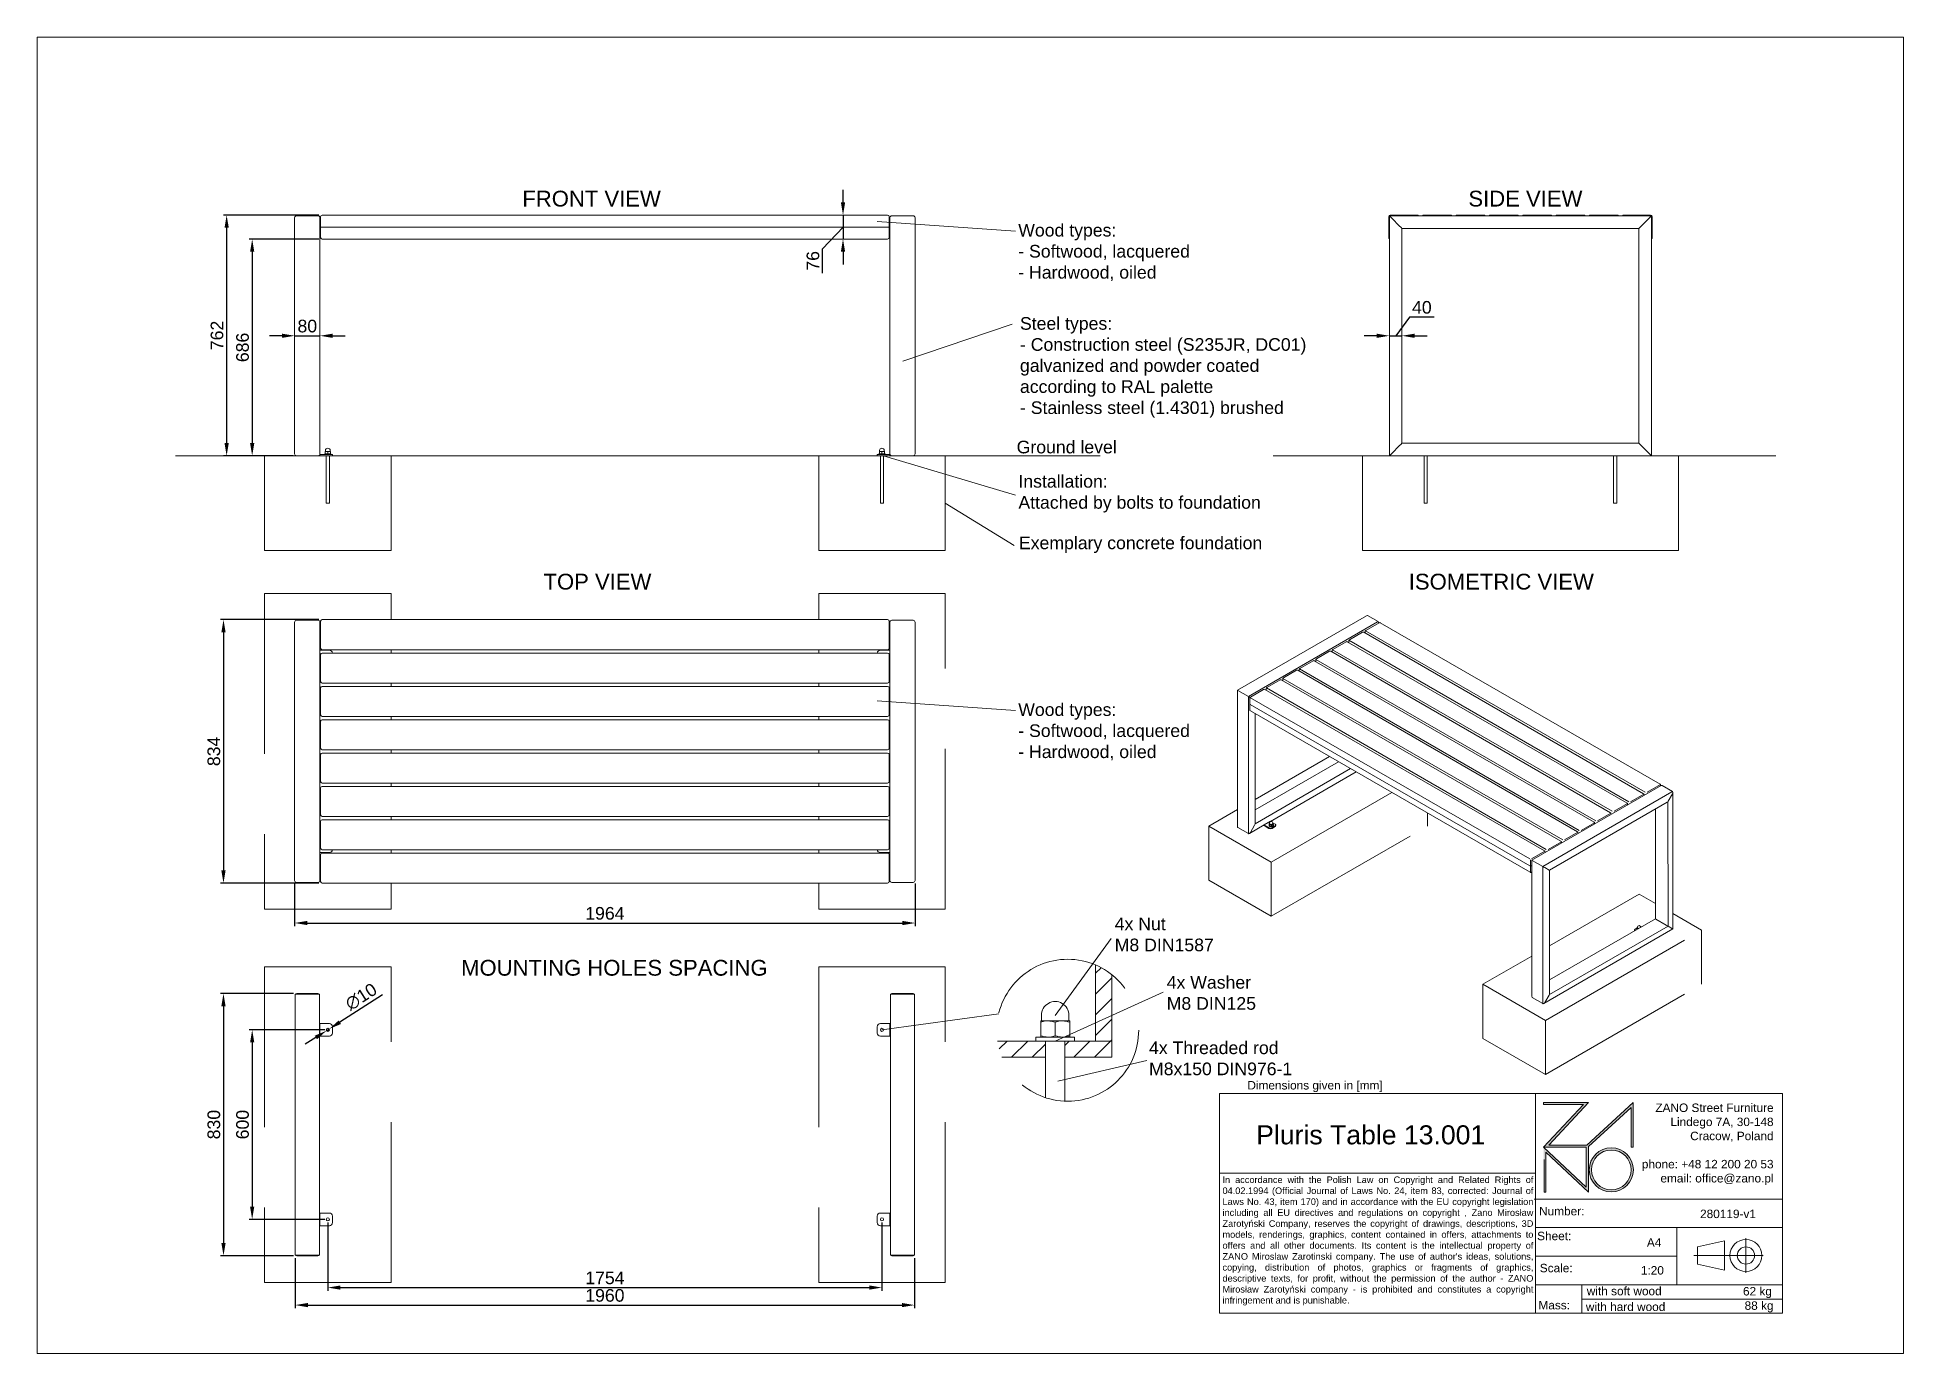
# Paper-space layout 'Layout1' of a CAD drawing. Header units: millimetres. Extents: x -15 to 281, y -7 to 201.
# The model-space entities are those that its viewports show. They can reach past a viewport. Long polylines and large blocks are cut down to what shows.
import ezdxf

# ---------------------------------------------------------------- set-up
doc = ezdxf.new("R2010")
doc.units = ezdxf.units.MM
doc.linetypes.add('HIDDEN', pattern=[1.905, 1.27, -0.635])
for name, color, linetype, lineweight in [('ZANO_O', 10, 'Continuous', 0), ('ZANO_R', 7, 'Continuous', 0), ('ZANO_R_przerywana', 7, 'HIDDEN', 0), ('ZANO_W', 1, 'Continuous', 0)]:
    doc.layers.add(name, color=color, linetype=linetype, lineweight=lineweight)
doc.layers.add('ZANO_P', color=7, linetype='Continuous', lineweight=0, true_color=0xffffff)
doc.styles.add('Arial', font='arial.ttf')
doc.styles.get("Standard").update_dxf_attribs({"font": 'ARIALUNI.TTF'})
doc.dimstyles.new('pl i ang', dxfattribs={"dimtxt": 50, "dimasz": 50, "dimexe": 1.25, "dimexo": 0.625, "dimgap": 10, "dimtad": 1, "dimtoh": 1, "dimtxsty": 'Standard', "dimcen": 2.5, "dimclrd": 1, "dimclre": 1, "dimclrt": 1, "dimadec": 0, "dimazin": 0, "dimtfac": 1, "dimtmove": 0, "dimatfit": 3, "dimfxl": 1, "dimarcsym": 1})

psp = doc.layouts.get("Layout1")

# ---------------------------------------------------------------- texts
at = {"layer": 'ZANO_O', "attachment_point": 1, "style": 'Arial'}
for s, insert, char_height, width in [('FRONT VIEW', (61.9, 176.94), 2.5, 27.6046), ('SIDE VIEW', (211.64, 176.94), 2.5, 22.2681), ('\\pxql;Wood types:\\P- Softwood, lacquered\\P- Hardwood, oiled', (140.39, 171.69), 2, 31.0602), ('\\pxql;Steel types:\\P- Construction steel (S235JR, DC01)\\Pgalvanized and powder coated\\Paccording to RAL palette\\P- Stainless steel (1.4301) brushed', (140.66, 156.93), 2, 54.5279), ('Ground level', (140.14, 137.36), 2, 19.6442), ('\\pxql;Installation:\\PAttached by bolts to foundation', (140.42, 131.93), 2, 43.6982), ('\\pxql;Exemplary concrete foundation', (140.5, 122.19), 2, 40.9408), ('TOP VIEW', (65.25, 116.3), 2.5, 24.0457), ('ISOMETRIC VIEW', (202.2, 116.3), 2.5, 32.1424), ('\\pxql;Wood types:\\P- Softwood, lacquered\\P- Hardwood, oiled', (140.39, 95.79), 2, 31.0602), ('4x Nut \\PM8 DIN1587', (155.66, 61.87), 2, 30.8338), ('MOUNTING HOLES SPACING', (52.21, 55.17), 2.5, 51.246), ('4x Washer \\PM8 DIN125', (163.89, 52.61), 2, 33.1797), ('4x Threaded rod \\PM8x150 DIN976-1', (161.09, 42.25), 2, 27.1206)]:
    psp.add_mtext(s, dxfattribs=dict(at, insert=insert, char_height=char_height, width=width))
at = {"layer": 'ZANO_R', "attachment_point": 1, "style": 'Arial'}
for s, insert, char_height, width in [('Dimensions given in [mm]', (176.66, 35.99), 1.3388, 1792.8014), ('\\pxqr;ZANO Street Furniture\\PLindego 7A, 30-148\\PCracow, Poland\\P\\Pphone: +48 12 200 20 53\\Pemail: office@zano.pl', (227.66, 32.43), 1.3388, 32.2827), ("\\pxqj;In accordance with the Polish Law on Copyright and Related Rights of 04.02.1994 (Official Journal of Laws No. 24, item 83, corrected: Journal of Laws No. 43, item 170) and in accordance with the EU copyright legislation including all EU directives and regulations on copyright , Zano Mirosław Zarotyński Company, reserves the copyright of drawings, descriptions, 3D models, renderings, graphics, content contained in offers, attachments to offers and all other documents. Its content is the intellectual property of ZANO Miroslaw Zarotinski company. The use of author's ideas, solutions, copying, distribution of photos, graphics or fragments of graphics, descriptive texts, for profit, without the permission of the author - ZANO Mirosław Zarotyński company - is prohibited and constitutes a copyright infringement and is punishable.", (172.72, 20.88), 1.04, 49.0591), ('Number:', (222.83, 16.06), 1.339, 254.3232), ('Sheet:', (222.52, 12.13), 1.339, 254.3232), ('A4', (239.89, 11.1), 1.339, 254.3232), ('Scale:', (222.94, 7.05), 1.339, 254.3232), ('1:20', (238.94, 6.69), 1.339, 4.2023), ('with soft wood', (230.38, 3.41), 1.3388, 22.26), ('62 kg', (255.1, 3.38), 1.339, 5.8209), ('Mass:', (222.73, 1.18), 1.339, 254.3232), ('with hard wood', (230.23, 0.92), 1.3388, 23.7092), ('88 kg', (255.36, 1.11), 1.339, 5.8209)]:
    psp.add_mtext(s, dxfattribs=dict(at, insert=insert, char_height=char_height, width=width))
at = {"layer": 'ZANO_R', "color": 1, "attachment_point": 1, "style": 'Arial'}
for s, insert, char_height, width in [('\\pxql;{\\C256;Pluris Table 13.001^I}', (178.05, 28.98), 3.0126, 44.3227), ('{\\C256;280119-v1}', (248.31, 15.63), 1.3388, 10.9473)]:
    psp.add_mtext(s, dxfattribs=dict(at, insert=insert, char_height=char_height, width=width))

msp = doc.modelspace()

# ---------------------------------------------------------------- blocks, each defined once
blk = doc.blocks.new('*D398')
at = {"layer": 'ZANO_W', "color": 1, "lineweight": -2}
for p, q in [((84.3, 3415.9), (-137.2, 3415.9)), ((-127.2, 3375.9), (-127.2, 2770)), ((2.9, 2730), (-137.2, 2730))]:
    blk.add_line(p, q, dxfattribs=at)
at = {"layer": 'ZANO_W', "color": 1}
for points in [[(-120.5, 3375.9), (-133.8, 3375.9), (-127.2, 3415.9)], [(-133.8, 2770), (-120.5, 2770), (-127.2, 2730)]]:
    blk.add_solid(points, dxfattribs=at)
at = {"layer": 'ZANO_W', "color": 1, "insert": (-157.6, 3073), "char_height": 40, "attachment_point": 5, "rotation": 90, "style": 'Arial'}
blk.add_mtext('686', dxfattribs=at)
blk = doc.blocks.new('*D399')
at = {"layer": 'ZANO_W', "color": 1, "lineweight": -2}
for p, q in [((84.3, 3491.9), (-218, 3491.9)), ((-208, 3451.9), (-208, 2770)), ((3, 2730), (-218, 2730))]:
    blk.add_line(p, q, dxfattribs=at)
at = {"layer": 'ZANO_W', "color": 1}
for points in [[(-201.3, 3451.9), (-214.7, 3451.9), (-208, 3491.9)], [(-214.7, 2770), (-201.3, 2770), (-208, 2730)]]:
    blk.add_solid(points, dxfattribs=at)
at = {"layer": 'ZANO_W', "color": 1, "insert": (-238.4, 3111), "char_height": 40, "attachment_point": 5, "rotation": 90, "style": 'Arial'}
blk.add_mtext('762', dxfattribs=at)
blk = doc.blocks.new('*D400')
at = {"layer": 'ZANO_W', "color": 1, "lineweight": -2}
for p, q in [((-32.7, 3109.9), (-72.7, 3109.9)), ((7.3, 3119.9), (7.3, 3119.9)), ((7.3, 3109.9), (87.3, 3109.9)), ((87.3, 3119.9), (87.3, 3119.9)), ((127.3, 3109.9), (167.3, 3109.9))]:
    blk.add_line(p, q, dxfattribs=at)
at = {"layer": 'ZANO_W', "color": 1}
for points in [[(-32.7, 3103.3), (-32.7, 3116.6), (7.3, 3109.9)], [(127.3, 3116.6), (127.3, 3103.3), (87.3, 3109.9)]]:
    blk.add_solid(points, dxfattribs=at)
at = {"layer": 'ZANO_W', "color": 1, "insert": (47.3, 3140.4), "char_height": 40, "attachment_point": 5, "style": 'Arial'}
blk.add_mtext('80', dxfattribs=at)
blk = doc.blocks.new('*D401')
at = {"layer": 'ZANO_W', "color": 1, "lineweight": -2}
for p, q in [((1743.1, 3531.9), (1743.1, 3571.9)), ((1733.1, 3491.9), (1733.1, 3491.9)), ((1743.1, 3491.9), (1743.1, 3415.9)), ((1678.5, 3385.6), (1743.1, 3453.9)), ((1678.5, 3308.6), (1678.5, 3385.6)), ((1733.1, 3415.9), (1733.1, 3415.9)), ((1743.1, 3375.9), (1743.1, 3335.9))]:
    blk.add_line(p, q, dxfattribs=at)
at = {"layer": 'ZANO_W', "color": 1}
for points in [[(1736.4, 3531.9), (1749.8, 3531.9), (1743.1, 3491.9)], [(1749.8, 3375.9), (1736.4, 3375.9), (1743.1, 3415.9)]]:
    blk.add_solid(points, dxfattribs=at)
at = {"layer": 'ZANO_W', "color": 1, "insert": (1648.1, 3347.1), "char_height": 40, "attachment_point": 5, "rotation": 90, "style": 'Arial'}
blk.add_mtext('76', dxfattribs=at)
blk = doc.blocks.new('*D402')
at = {"layer": 'ZANO_W', "color": 1, "lineweight": -2}
for p, q in [((84.3, 2211), (-228, 2211)), ((-218, 2171), (-218, 1416.8)), ((84.3, 1376.8), (-228, 1376.8))]:
    blk.add_line(p, q, dxfattribs=at)
at = {"layer": 'ZANO_W', "color": 1}
for points in [[(-211.3, 2171), (-224.7, 2171), (-218, 2211)], [(-224.7, 1416.8), (-211.3, 1416.8), (-218, 1376.8)]]:
    blk.add_solid(points, dxfattribs=at)
at = {"layer": 'ZANO_W', "color": 1, "insert": (-248.4, 1793.9), "char_height": 40, "attachment_point": 5, "rotation": 90, "style": 'Arial'}
blk.add_mtext('834', dxfattribs=at)
blk = doc.blocks.new('*D403')
at = {"layer": 'ZANO_W', "color": 1, "lineweight": -2}
for p, q in [((7.3, 1375.3), (7.3, 1240.5)), ((1971.3, 1375.3), (1971.3, 1240.5)), ((47.3, 1250.5), (1931.3, 1250.5))]:
    blk.add_line(p, q, dxfattribs=at)
at = {"layer": 'ZANO_W', "color": 1}
for points in [[(47.3, 1257.2), (47.3, 1243.8), (7.3, 1250.5)], [(1931.3, 1243.8), (1931.3, 1257.2), (1971.3, 1250.5)]]:
    blk.add_solid(points, dxfattribs=at)
at = {"layer": 'ZANO_W', "color": 1, "insert": (989.3, 1280.9), "char_height": 40, "attachment_point": 5, "style": 'Arial'}
blk.add_mtext('1964', dxfattribs=at)
blk = doc.blocks.new('*D404')
at = {"layer": 'ZANO_W', "color": 1, "lineweight": -2}
for p, q in [((102.3, 912.2), (-137.2, 912.2)), ((-127.2, 872.2), (-127.2, 352.2)), ((102.3, 312.2), (-137.2, 312.2))]:
    blk.add_line(p, q, dxfattribs=at)
at = {"layer": 'ZANO_W', "color": 1}
for points in [[(-120.5, 872.2), (-133.8, 872.2), (-127.2, 912.2)], [(-133.8, 352.2), (-120.5, 352.2), (-127.2, 312.2)]]:
    blk.add_solid(points, dxfattribs=at)
at = {"layer": 'ZANO_W', "color": 1, "insert": (-157.6, 612.2), "char_height": 40, "attachment_point": 5, "rotation": 90, "style": 'Arial'}
blk.add_mtext('600', dxfattribs=at)
blk = doc.blocks.new('*D405')
at = {"layer": 'ZANO_W', "color": 1, "lineweight": -2}
for p, q in [((3.7, 1027.2), (-228, 1027.2)), ((-218, 987.2), (-218, 237.2)), ((3.7, 197.2), (-228, 197.2))]:
    blk.add_line(p, q, dxfattribs=at)
at = {"layer": 'ZANO_W', "color": 1}
for points in [[(-211.3, 987.2), (-224.7, 987.2), (-218, 1027.2)], [(-224.7, 237.2), (-211.3, 237.2), (-218, 197.2)]]:
    blk.add_solid(points, dxfattribs=at)
at = {"layer": 'ZANO_W', "color": 1, "insert": (-248.4, 612.2), "char_height": 40, "attachment_point": 5, "rotation": 90, "style": 'Arial'}
blk.add_mtext('830', dxfattribs=at)
blk = doc.blocks.new('*D406')
at = {"layer": 'ZANO_W', "color": 1, "lineweight": -2}
for p, q in [((112.3, 302.2), (112.3, 86.2)), ((1866.3, 302.2), (1866.3, 86.2)), ((152.3, 96.2), (1826.3, 96.2))]:
    blk.add_line(p, q, dxfattribs=at)
at = {"layer": 'ZANO_W', "color": 1}
for points in [[(152.3, 102.9), (152.3, 89.6), (112.3, 96.2)], [(1826.3, 89.6), (1826.3, 102.9), (1866.3, 96.2)]]:
    blk.add_solid(points, dxfattribs=at)
at = {"layer": 'ZANO_W', "color": 1, "insert": (989.3, 126.7), "char_height": 40, "attachment_point": 5, "style": 'Arial'}
blk.add_mtext('1754', dxfattribs=at)
blk = doc.blocks.new('*D407')
at = {"layer": 'ZANO_W', "color": 1, "lineweight": -2}
for p, q in [((9, 189.2), (9, 30.7)), ((1969.5, 189.2), (1969.5, 30.7)), ((49, 40.7), (1929.5, 40.7))]:
    blk.add_line(p, q, dxfattribs=at)
at = {"layer": 'ZANO_W', "color": 1}
for points in [[(49, 47.4), (49, 34.1), (9, 40.7)], [(1929.5, 34.1), (1929.5, 47.4), (1969.5, 40.7)]]:
    blk.add_solid(points, dxfattribs=at)
at = {"layer": 'ZANO_W', "color": 1, "insert": (989.3, 71.2), "char_height": 40, "attachment_point": 5, "style": 'Arial'}
blk.add_mtext('1960', dxfattribs=at)
blk = doc.blocks.new('*D408')
at = {"layer": 'ZANO_W', "color": 1, "lineweight": -2}
for p, q in [((285.6, 1022.9), (150.2, 936.4)), ((74.3, 887.9), (40.6, 866.4)), ((108, 909.5), (116.5, 914.9))]:
    blk.add_line(p, q, dxfattribs=at)
at = {"layer": 'ZANO_W', "color": 1}
for points in [[(77.9, 882.3), (70.7, 893.6), (108, 909.5)], [(146.6, 942), (153.8, 930.8), (116.5, 914.9)]]:
    blk.add_solid(points, dxfattribs=at)
at = {"layer": 'ZANO_W', "color": 1, "insert": (217.8, 1017), "char_height": 40, "attachment_point": 5, "rotation": 32.57143, "style": 'Arial'}
blk.add_mtext('∅10', dxfattribs=at)
blk = doc.blocks.new('*D411')
at = {"layer": 'ZANO_W', "color": 1, "lineweight": -2}
for p, q in [((3536.1, 3169.3), (3492.6, 3109.9)), ((3614.9, 3169.3), (3536.1, 3169.3)), ((3432.6, 3109.9), (3392.6, 3109.9)), ((3472.6, 3119.9), (3472.6, 3119.9)), ((3472.6, 3109.9), (3512.6, 3109.9)), ((3512.6, 3119.9), (3512.6, 3119.9)), ((3552.6, 3109.9), (3592.6, 3109.9))]:
    blk.add_line(p, q, dxfattribs=at)
at = {"layer": 'ZANO_W', "color": 1}
for points in [[(3432.6, 3103.3), (3432.6, 3116.6), (3472.6, 3109.9)], [(3552.6, 3116.6), (3552.6, 3103.3), (3512.6, 3109.9)]]:
    blk.add_solid(points, dxfattribs=at)
at = {"layer": 'ZANO_W', "color": 1, "insert": (3575.5, 3199.7), "char_height": 40, "attachment_point": 5, "rotation": 359.99998, "style": 'Arial'}
blk.add_mtext('40', dxfattribs=at)

# ---------------------------------------------------------------- dimensions: what is measured, and where the dimension line sits
at = {"layer": 'ZANO_W'}
for base, p1, p2, angle, picture, middle, dimtype in [((1743.1, 3415.9), (1743.1, 3491.9), (1743.1, 3415.9), 90, '*D401', (1678.5, 3375.6), 160), ((3512.6, 3109.9), (3472.6, 3109.9), (3512.6, 3109.9), 359.99998, '*D411', (3546.1, 3169.3), 161)]:
    dim = msp.add_linear_dim(base=base, p1=p1, p2=p2, angle=angle, dimstyle='pl i ang', override={"dimtxt": 40, "dimasz": 40, "dimexe": 10, "dimexo": 10, "dimtoh": 0, "dimdec": 0, "dimtxsty": 'Arial', "dimtdec": 0, "dimtmove": 1}, dxfattribs=at)
    dim.commit()
    dim.dimension.update_dxf_attribs({"geometry": picture, "text_midpoint": middle, "dimtype": dimtype})
for base, p1, p2, picture, middle in [((-208, 2730), (94.3, 3491.9), (13, 2730), '*D399', (-238.4, 3111)), ((-127.2, 2730), (94.3, 3415.9), (12.9, 2730), '*D398', (-157.6, 3073)), ((-218, 1376.8), (94.3, 2211), (94.3, 1376.8), '*D402', (-248.4, 1793.9)), ((-218, 197.2), (13.7, 1027.2), (13.7, 197.2), '*D405', (-248.4, 612.2)), ((-127.2, 312.2), (112.3, 912.2), (112.3, 312.2), '*D404', (-157.6, 612.2))]:
    dim = msp.add_linear_dim(base=base, p1=p1, p2=p2, angle=90, dimstyle='pl i ang', override={"dimtxt": 40, "dimasz": 40, "dimexe": 10, "dimexo": 10, "dimtoh": 0, "dimdec": 0, "dimtxsty": 'Arial', "dimtdec": 0, "dimtmove": 1}, dxfattribs=at)
    dim.commit()
    dim.dimension.update_dxf_attribs({"geometry": picture, "text_midpoint": middle})
for base, p1, p2, picture, middle in [((87.3, 3109.9), (7.3, 3109.9), (87.3, 3109.9), '*D400', (47.3, 3140.4)), ((1971.3, 1250.5), (7.3, 1385.3), (1971.3, 1385.3), '*D403', (989.3, 1280.9)), ((1866.3, 96.2), (112.3, 312.2), (1866.3, 312.2), '*D406', (989.3, 126.7)), ((1969.5064, 40.7325), (9.0112, 199.162), (1969.5064, 199.162), '*D407', (989.2588, 71.1554))]:
    dim = msp.add_linear_dim(base=base, p1=p1, p2=p2, dimstyle='pl i ang', override={"dimtxt": 40, "dimasz": 40, "dimexe": 10, "dimexo": 10, "dimtoh": 0, "dimdec": 0, "dimtxsty": 'Arial', "dimtdec": 0, "dimtmove": 1}, dxfattribs=at)
    dim.commit()
    dim.dimension.update_dxf_attribs({"geometry": picture, "text_midpoint": middle})
dim = msp.add_diameter_dim_2p(p1=(108, 909.5), p2=(116.5, 914.9), dimstyle='pl i ang', override={"dimtxt": 40, "dimasz": 40, "dimexe": 10, "dimexo": 10, "dimtoh": 0, "dimdec": 0, "dimtxsty": 'Arial', "dimtdec": 0, "dimtmove": 1}, dxfattribs=at)
dim.commit()
dim.dimension.update_dxf_attribs({"geometry": '*D408', "text_midpoint": (217.8, 1017)})

# ---------------------------------------------------------------- linework, layer by layer
at = {"layer": 'ZANO_R'}
for p, q in [((13.7, 3489.9), (80.9, 3489.9)), ((89.3, 3453.9), (89.3, 3486.9)), ((94.3, 3491.9), (1884.3, 3491.9)), ((1889.3, 3486.9), (1889.3, 3453.9)), ((1964.9, 3489.9), (1897.7, 3489.9)), ((3470.5, 3453.9), (3470.5, 3486.9)), ((3472.6, 3489.9), (3472.6, 2729.9)), ((4302.6, 3489.9), (3472.6, 3489.9)), ((3475.5, 3491.9), (3560.5, 3491.9)), ((3581.1, 3491.9), (3666.1, 3491.9)), ((3686.7, 3491.9), (3771.7, 3491.9)), ((3792.3, 3491.9), (3877.3, 3491.9)), ((3897.9, 3491.9), (3982.9, 3491.9)), ((4003.5, 3491.9), (4088.5, 3491.9)), ((4109.1, 3491.9), (4194.1, 3491.9)), ((4214.7, 3491.9), (4299.7, 3491.9)), ((4302.6, 3489.9), (4302.6, 2729.9)), ((4304.7, 3486.9), (4304.7, 3453.9)), ((7.3, 3483.5), (7.3, 2736.3)), ((87.3, 3483.5), (87.3, 2736.3)), ((89.3, 3420.9), (89.3, 3453.9)), ((94.3, 3453.9), (89.3, 3453.9)), ((94.3, 3453.9), (1884.3, 3453.9)), ((1889.3, 3453.9), (1884.3, 3453.9)), ((1889.3, 3453.9), (1889.3, 3420.9)), ((1891.3, 3483.5), (1891.3, 2736.3)), ((1971.3, 3483.5), (1971.3, 2736.3)), ((3472.6, 3453.9), (3470.5, 3453.9)), ((3470.6, 3420.9), (3470.6, 3453.9)), ((3506.2, 3456.3), (3479, 3483.5)), ((3512.6, 3449.9), (3512.6, 2769.9)), ((4262.6, 3449.9), (3512.6, 3449.9)), ((4262.6, 3449.9), (4262.6, 2769.9)), ((4269, 3456.3), (4296.2, 3483.5)), ((4304.7, 3453.9), (4302.6, 3453.9)), ((4304.6, 3453.9), (4304.6, 3420.9)), ((1884.3, 3415.9), (94.3, 3415.9)), ((-370.1, 2729.9), (2556.8, 2729.9)), ((-87.7, 2729.9), (312.3, 2729.9)), ((312.3, 2729.9), (-87.7, 2729.9)), ((87.3, 2729.9), (87.3, 2733.9)), ((117.3, 2733.9), (87.3, 2733.9)), ((102.3, 2735.9), (102.3, 2733.9)), ((102.3, 2735.9), (122.3, 2735.9)), ((104.3, 2743.2), (104.3, 2743.9)), ((104.3, 2743.9), (108.3, 2743.9)), ((104.3, 2743.2), (104.3, 2736.7)), ((104.3, 2735.9), (104.3, 2736.7)), ((104.8, 2746.4), (104.8, 2744.2)), ((117.3, 2729.9), (107.3, 2729.9)), ((117.3, 2729.9), (107.3, 2729.9)), ((108.3, 2743.9), (116.3, 2743.9)), ((112.3, 2743.2), (112.3, 2736.7)), ((120.3, 2743.9), (116.3, 2743.9)), ((117.3, 2733.9), (127.3, 2733.9)), ((119.8, 2744.2), (119.8, 2746.4)), ((120.3, 2743.2), (120.3, 2743.9)), ((120.3, 2743.2), (120.3, 2736.7)), ((120.3, 2735.9), (120.3, 2736.7)), ((122.3, 2733.9), (122.3, 2735.9)), ((127.3, 2733.9), (127.3, 2729.9)), ((1666.3, 2729.9), (2066.3, 2729.9)), ((2066.3, 2729.9), (1666.3, 2729.9)), ((1851.3, 2729.9), (1851.3, 2733.9)), ((1851.3, 2733.9), (1861.3, 2733.9)), ((1856.3, 2735.9), (1856.3, 2733.9)), ((1856.3, 2735.9), (1876.3, 2735.9)), ((1858.3, 2743.2), (1858.3, 2743.9)), ((1858.3, 2743.9), (1862.3, 2743.9)), ((1858.3, 2743.2), (1858.3, 2736.7)), ((1858.3, 2735.9), (1858.3, 2736.7)), ((1858.8, 2746.4), (1858.8, 2744.2)), ((1891.3, 2733.9), (1861.3, 2733.9)), ((1871.3, 2729.9), (1861.3, 2729.9)), ((1871.3, 2729.9), (1861.3, 2729.9)), ((1862.3, 2743.9), (1870.3, 2743.9)), ((1866.3, 2743.2), (1866.3, 2736.7)), ((1874.3, 2743.9), (1870.3, 2743.9)), ((1873.8, 2744.2), (1873.8, 2746.4)), ((1874.3, 2743.2), (1874.3, 2743.9)), ((1874.3, 2743.2), (1874.3, 2736.7)), ((1874.3, 2735.9), (1874.3, 2736.7)), ((1876.3, 2733.9), (1876.3, 2735.9)), ((1891.3, 2729.9), (1891.3, 2733.9)), ((3479, 2736.3), (3506.2, 2763.5)), ((3512.6, 2769.9), (4262.6, 2769.9)), ((3592.5, 2729.9), (3582.6, 2729.9)), ((4192.5, 2729.9), (4182.6, 2729.9)), ((4296.2, 2736.3), (4269, 2763.5)), ((7.3, 1385.3), (7.3, 2202.5)), ((13.7, 2208.9), (80.9, 2208.9)), ((87.3, 1385.3), (87.3, 2202.5)), ((89.3, 2121), (89.3, 2206)), ((94.3, 2211), (1884.3, 2211)), ((1889.3, 2206), (1889.3, 2121)), ((1891.3, 2202.5), (1891.3, 1385.3)), ((1964.9, 2208.9), (1897.7, 2208.9)), ((1971.3, 2202.5), (1971.3, 1385.3)), ((3400.5, 2223.6), (2991.7, 1987.6)), ((3435, 2203.7), (3026.2, 1967.7)), ((3440.3, 2201.4), (3398.3, 2177.1)), ((3403.6, 2223.9), (3436.9, 2204.7)), ((3438.2, 2200.2), (3438.2, 2201.8)), ((4329.4, 1690.1), (3443.8, 2201.4)), ((3335.8, 2141.1), (3293.8, 2116.8)), ((4224.9, 1629.8), (3339.3, 2141.1)), ((3344.3, 2143.9), (3344.3, 2138.2)), ((4230.3, 1634.4), (3344.7, 2145.7)), ((3388.1, 2171.2), (3346, 2146.9)), ((4277.2, 1660), (3391.6, 2171.2)), ((3396.5, 2174.1), (3396.5, 2168.4)), ((4282.6, 1664.6), (3397, 2175.8)), ((87.3, 2113.9), (117.3, 2113.9)), ((89.3, 2073.9), (87.3, 2073.9)), ((89.3, 2015.4), (89.3, 2100.4)), ((1884.3, 2116), (94.3, 2116)), ((94.3, 2105.4), (1884.3, 2105.4)), ((312.3, 2105.4), (312.3, 2116)), ((1666.3, 2116), (1666.3, 2105.4)), ((1861.3, 2113.9), (1891.3, 2113.9)), ((1889.3, 2100.4), (1889.3, 2015.4)), ((1891.3, 2073.9), (1889.3, 2073.9)), ((3231.3, 2080.7), (3189.3, 2056.5)), ((4120.4, 1569.5), (3234.8, 2080.7)), ((3239.8, 2083.6), (3239.8, 2077.9)), ((4125.8, 1574.1), (3240.3, 2085.3)), ((3283.6, 2110.9), (3241.5, 2086.6)), ((4172.7, 1599.7), (3287.1, 2110.9)), ((3292, 2113.8), (3292, 2108)), ((4178.1, 1604.3), (3292.5, 2115.5)), ((1884.3, 2010.4), (94.3, 2010.4)), ((312.3, 1999.8), (312.3, 2010.4)), ((1666.3, 2010.4), (1666.3, 1999.8)), ((3126.9, 2020.4), (3084.8, 1996.1)), ((4015.9, 1509.2), (3130.4, 2020.4)), ((3135.3, 2023.3), (3135.3, 2017.6)), ((4021.4, 1513.8), (3135.8, 2025)), ((3179.1, 2050.6), (3137.1, 2026.3)), ((4068.2, 1539.3), (3182.6, 2050.6)), ((3187.5, 2053.4), (3187.5, 2047.7)), ((4073.6, 1543.9), (3188, 2055.2)), ((89.3, 1909.8), (89.3, 1994.8)), ((94.3, 1999.8), (1884.3, 1999.8)), ((1889.3, 1994.8), (1889.3, 1909.8)), ((2991.7, 1987.6), (2991.7, 1555.6)), ((2993, 1986.9), (3026.2, 1967.7)), ((3026.2, 1965.5), (3026.2, 1533.5)), ((3030.8, 1963), (3030.8, 1944.1)), ((3917, 1453.5), (3031.4, 1964.7)), ((3074.6, 1990.3), (3032.6, 1966)), ((3963.7, 1479), (3078.1, 1990.3)), ((3083.1, 1993.1), (3083.1, 1987.4)), ((3969.1, 1483.6), (3083.5, 1994.9)), ((1884.3, 1904.8), (94.3, 1904.8)), ((94.3, 1894.2), (1884.3, 1894.2)), ((312.3, 1894.2), (312.3, 1904.8)), ((1666.3, 1904.8), (1666.3, 1894.2)), ((3030.9, 1943.8), (3030.9, 1925.3)), ((3031.8, 1942.7), (3917.4, 1431.4)), ((3032.6, 1922.2), (3918.2, 1411)), ((3047.3, 1564.9), (3047.3, 1913.7)), ((89.3, 1804.2), (89.3, 1889.2)), ((1889.3, 1889.2), (1889.3, 1804.2)), ((89.3, 1698.6), (89.3, 1783.6)), ((1884.3, 1799.2), (94.3, 1799.2)), ((94.3, 1788.6), (1884.3, 1788.6)), ((312.3, 1788.6), (312.3, 1799.2)), ((1666.3, 1799.2), (1666.3, 1788.6)), ((1889.3, 1783.6), (1889.3, 1698.6)), ((3311.8, 1761.1), (3047.3, 1608.4)), ((3047.3, 1564.8), (3349.5, 1739.3)), ((3096.3, 1572.4), (3367.5, 1728.9)), ((89.3, 1593), (89.3, 1678)), ((1884.3, 1693.6), (94.3, 1693.6)), ((94.3, 1683), (1884.3, 1683)), ((312.3, 1683), (312.3, 1693.6)), ((1666.3, 1693.6), (1666.3, 1683)), ((1889.3, 1678), (1889.3, 1593)), ((4332.6, 1685.5), (3923.8, 1449.5)), ((4367.1, 1665.6), (3958.3, 1429.6)), ((4278.4, 1658.7), (4236.4, 1634.4)), ((4278.9, 1654.5), (4278.9, 1657)), ((4330.7, 1688.9), (4288.6, 1664.6)), ((4331.2, 1684.7), (4331.2, 1687.1)), ((4369, 1666.6), (4335.7, 1685.8)), ((4355.5, 1636), (4369, 1659.3)), ((4370.3, 1231.7), (4370.3, 1663.7)), ((3593.4, 1598.5), (3593.4, 1557.3)), ((3979.4, 1417.4), (4352.3, 1632.7)), ((4174, 1598.4), (4131.9, 1574.1)), ((4174.4, 1594.2), (4174.4, 1596.6)), ((4226.2, 1628.5), (4184.1, 1604.3)), ((4226.7, 1624.4), (4226.7, 1626.8)), ((4314.6, 1610.9), (4314.6, 1263.8)), ((4355.5, 1240.2), (4354.1, 1634.2)), ((89.3, 1487.4), (89.3, 1572.4)), ((1884.3, 1588), (94.3, 1588)), ((94.3, 1577.4), (1884.3, 1577.4)), ((312.3, 1577.4), (312.3, 1588)), ((1666.3, 1588), (1666.3, 1577.4)), ((1889.3, 1572.4), (1889.3, 1487.4)), ((3026.2, 1533.5), (2993, 1552.7)), ((3029.4, 1533.8), (3076.4, 1560.9)), ((3046, 1560.4), (3032.6, 1537.1)), ((3076.4, 1561.1), (3096.2, 1572.5)), ((3091.3, 1552.5), (3076.4, 1561.1)), ((3076.4, 1558.8), (3076.4, 1561.1)), ((3091.3, 1550.2), (3076.4, 1558.8)), ((3091.7, 1560.8), (3091.7, 1559.6)), ((3092.4, 1565.9), (3093.4, 1566.7)), ((3092.4, 1565.9), (3092.4, 1562.2)), ((3093.4, 1566.8), (3093.4, 1565.5)), ((3094.1, 1562.3), (3094.1, 1558.5)), ((3096.2, 1572.5), (3097.3, 1571.8)), ((3100.4, 1561.3), (3100.4, 1557.6)), ((3111, 1558.2), (3101.2, 1552.5)), ((3111, 1555.9), (3101.2, 1550.2)), ((3103.7, 1568.1), (3111, 1563.9)), ((3103.9, 1565.5), (3103.9, 1566.8)), ((3104.1, 1566.2), (3103.9, 1566.5)), ((3104.9, 1564), (3104.9, 1560.2)), ((3105.7, 1559.6), (3105.7, 1560.8)), ((3113.1, 1558.8), (3113.1, 1561.1)), ((4069.5, 1538.1), (4027.4, 1513.8)), ((4069.9, 1533.9), (4069.9, 1536.3)), ((4121.7, 1568.2), (4079.7, 1543.9)), ((4122.2, 1564.1), (4122.2, 1566.5)), ((87.3, 1513.9), (89.3, 1513.9)), ((1884.3, 1482.4), (94.3, 1482.4)), ((312.3, 1471.8), (312.3, 1482.4)), ((1666.3, 1482.4), (1666.3, 1471.8)), ((1889.3, 1513.9), (1891.3, 1513.9)), ((3965, 1477.7), (3922.9, 1453.5)), ((4017.2, 1507.9), (3975.2, 1483.6)), ((4017.7, 1503.7), (4017.7, 1506.2)), ((117.3, 1473.9), (87.3, 1473.9)), ((89.3, 1381.8), (89.3, 1466.8)), ((94.3, 1471.8), (1884.3, 1471.8)), ((1891.3, 1473.9), (1861.3, 1473.9)), ((1889.3, 1466.8), (1889.3, 1381.8)), ((3919.9, 1450.4), (3919.9, 1410.5)), ((3923.8, 1432.3), (3922.4, 1431.5)), ((3922.4, 1431.4), (3923.8, 1432.3)), ((3922.4, 1431.4), (3922.4, 1431.5)), ((3923.8, 1449.5), (3923.8, 1017.5)), ((3958.3, 1429.6), (3925.1, 1448.8)), ((3958.3, 1427.4), (3958.3, 995.4)), ((3978.1, 1418.2), (3964.7, 1425.9)), ((3965.4, 1473.6), (3965.4, 1476)), ((13.7, 1378.9), (80.9, 1378.9)), ((1884.3, 1376.8), (94.3, 1376.8)), ((1964.9, 1378.9), (1897.7, 1378.9)), ((3921.7, 1411), (3923.8, 1412.2)), ((3979.4, 1026.8), (3979.4, 1417.4)), ((4314.6, 1263.8), (3979.4, 1070.3)), ((4349.2, 1243.9), (4315.9, 1263.1)), ((3961.5, 995.7), (4370.3, 1231.7)), ((3979.1, 1024.5), (4355.5, 1240.2)), ((4248.9, 1228.6), (4248.9, 1226.3)), ((4248.9, 1225.9), (4248.9, 1226.3)), ((4250.9, 1231.5), (4257.1, 1235)), ((4256.3, 1231.2), (4256.3, 1230.2)), ((4257.1, 1236.3), (4258, 1237.1)), ((4257.1, 1236.3), (4257.1, 1232.6)), ((4258, 1237.2), (4258, 1235.9)), ((4258.7, 1232.7), (4258.7, 1231.6)), ((4269.5, 1237.8), (4268.5, 1238.1)), ((4369, 1232.4), (4355.5, 1240.2)), ((2542.7, 1117.6), (2542.7, 876.6)), ((2542.7, 1091.3), (2560.5, 1109.1)), ((2542.7, 1025.7), (2593.8, 1076.9)), ((2593.8, 1087.2), (2593.8, 876.6)), ((9, 1025.2), (85.5, 1025.2)), ((9, 199.2), (9, 1025.2)), ((13.7, 1027.2), (80.9, 1027.2)), ((85.5, 1025.2), (85.5, 199.2)), ((1893, 1025.2), (1969.5, 1025.2)), ((1893, 199.2), (1893, 1025.2)), ((1897.7, 1027.2), (1964.9, 1027.2)), ((1969.5, 1025.2), (1969.5, 199.2)), ((2542.7, 960.1), (2593.8, 1011.3)), ((3925.1, 1014.6), (3958.3, 995.4)), ((3964.7, 999), (3978.1, 1022.4)), ((2371.4, 958.4), (2371.4, 941.7)), ((2458.4, 941.7), (2458.4, 958.4)), ((2542.7, 894.6), (2593.8, 945.7)), ((87.3, 892.2), (87.3, 932.2)), ((87.3, 932.2), (117.3, 932.2)), ((117.3, 892.2), (87.3, 892.2)), ((127.3, 922.2), (127.3, 902.2)), ((1851.3, 902.2), (1851.3, 922.2)), ((1861.3, 932.2), (1891.3, 932.2)), ((1891.3, 892.2), (1861.3, 892.2)), ((1891.3, 932.2), (1891.3, 892.2)), ((2353.5, 889.3), (2353.5, 876.6)), ((2476.2, 889.3), (2353.5, 889.3)), ((2368.9, 936.4), (2368.9, 940.5)), ((2391.9, 940.5), (2368.9, 940.5)), ((2368.9, 936.4), (2380.2, 939.3)), ((2368.9, 936.4), (2368.9, 893.4)), ((2368.9, 889.3), (2368.9, 893.4)), ((2380.2, 939.3), (2391.9, 940.5)), ((2437.9, 940.5), (2391.9, 940.5)), ((2403.6, 890.5), (2391.9, 889.3)), ((2414.9, 893.4), (2403.6, 890.5)), ((2414.9, 936.4), (2426.2, 939.3)), ((2414.9, 936.4), (2414.9, 893.4)), ((2426.2, 939.3), (2437.9, 940.5)), ((2460.9, 940.5), (2437.9, 940.5)), ((2449.6, 890.5), (2437.9, 889.3)), ((2460.9, 893.4), (2449.6, 890.5)), ((2460.9, 936.4), (2460.9, 940.5)), ((2460.9, 936.4), (2460.9, 893.4)), ((2460.9, 889.3), (2460.9, 893.4)), ((2476.2, 876.6), (2476.2, 889.3)), ((2232.4, 876.7), (2384.2, 876.6)), ((2237.6, 851.8), (2262.5, 876.7)), ((2276.8, 825.4), (2328, 876.6)), ((2342.4, 825.4), (2384.2, 867.3)), ((2476.2, 876.6), (2353.5, 876.6)), ((2384.2, 825.4), (2384.2, 876.6)), ((2384.2, 876.6), (2384.2, 697.6)), ((2445.6, 825.4), (2445.6, 876.6)), ((2445.6, 876.6), (2593.8, 876.6)), ((2445.6, 876.6), (2445.6, 686.5)), ((2445.6, 863), (2459.1, 876.6)), ((2473.6, 825.4), (2524.7, 876.6)), ((2539.2, 825.4), (2590.3, 876.6)), ((2593.8, 876.6), (2542.7, 876.6)), ((2590.3, 876.6), (2593.8, 880.1)), ((2384.2, 825.4), (2245.7, 825.4)), ((2593.8, 825.4), (2445.6, 825.4)), ((87.3, 332.2), (117.3, 332.2)), ((87.3, 292.2), (87.3, 332.2)), ((127.3, 322.2), (127.3, 302.2)), ((1851.3, 302.2), (1851.3, 322.2)), ((1861.3, 332.2), (1891.3, 332.2)), ((1891.3, 332.2), (1891.3, 292.2)), ((117.3, 292.2), (87.3, 292.2)), ((1891.3, 292.2), (1861.3, 292.2)), ((85.5, 199.2), (9, 199.2)), ((80.9, 197.2), (13.7, 197.2)), ((1969.5, 199.2), (1893, 199.2)), ((1964.9, 197.2), (1897.7, 197.2))]:
    msp.add_line(p, q, dxfattribs=at)
at = {"layer": 'ZANO_R', "flags": 128}
for points in [[(3479, 3483.5), (3477.8, 3484.6), (3476.8, 3485.7), (3475.8, 3486.7), (3474.8, 3487.7), (3474, 3488.4), (3473.4, 3489.1), (3472.9, 3489.6), (3472.6, 3489.8), (3472.6, 3489.9)], [(3472.6, 3489.9), (3472.7, 3489.8), (3473, 3489.5), (3473.6, 3488.9), (3474.4, 3488.1), (3475.4, 3487.1), (3476.5, 3486), (3477.7, 3484.8), (3479, 3483.5)], [(4296.2, 3483.5), (4297.3, 3484.6), (4298.3, 3485.7), (4299.4, 3486.7), (4300.3, 3487.7), (4301.1, 3488.4), (4301.7, 3489.1), (4302.2, 3489.6), (4302.5, 3489.8), (4302.6, 3489.9)], [(4302.6, 3489.9), (4302.4, 3489.8), (4302.1, 3489.5), (4301.5, 3488.9), (4300.7, 3488.1), (4299.7, 3487.1), (4298.6, 3486), (4297.4, 3484.8), (4296.2, 3483.5)], [(3512.6, 3449.9), (3512.4, 3450.1), (3512.1, 3450.4), (3511.5, 3451), (3510.7, 3451.8), (3509.7, 3452.8), (3508.6, 3453.9), (3507.4, 3455.1), (3506.2, 3456.3)], [(3506.2, 3456.3), (3507.4, 3455.1), (3508.6, 3453.9), (3509.7, 3452.8), (3510.7, 3451.8), (3511.5, 3451), (3512.1, 3450.4), (3512.4, 3450.1), (3512.6, 3449.9)], [(4262.6, 3449.9), (4262.7, 3450.1), (4263, 3450.4), (4263.6, 3451), (4264.4, 3451.8), (4265.4, 3452.8), (4266.5, 3453.9), (4267.7, 3455.1), (4269, 3456.3)], [(4269, 3456.3), (4267.7, 3455.1), (4266.5, 3453.9), (4265.4, 3452.8), (4264.4, 3451.8), (4263.6, 3451), (4263, 3450.4), (4262.7, 3450.1), (4262.6, 3449.9)], [(104.3, 2743.2), (106.2, 2743.7), (108.3, 2743.9)], [(112.3, 2736.7), (110.3, 2736.1), (108.3, 2735.9)], [(112.3, 2743.2), (114.2, 2743.7), (116.3, 2743.9)], [(120.3, 2736.7), (118.3, 2736.1), (116.3, 2735.9)], [(1858.3, 2743.2), (1860.2, 2743.7), (1862.3, 2743.9)], [(1866.3, 2736.7), (1864.3, 2736.1), (1862.3, 2735.9)], [(1866.3, 2743.2), (1868.2, 2743.7), (1870.3, 2743.9)], [(1874.3, 2736.7), (1872.3, 2736.1), (1870.3, 2735.9)], [(3472.6, 2729.9), (3472.6, 2730), (3472.9, 2730.3), (3473.4, 2730.8), (3474, 2731.4), (3474.8, 2732.2), (3475.8, 2733.1), (3476.8, 2734.1), (3477.8, 2735.2), (3479, 2736.3)], [(3479, 2736.3), (3477.8, 2735.2), (3476.8, 2734.1), (3475.8, 2733.1), (3474.8, 2732.2), (3474, 2731.4), (3473.4, 2730.8), (3472.9, 2730.3), (3472.6, 2730), (3472.6, 2729.9)], [(3506.2, 2763.5), (3507.4, 2764.8), (3508.6, 2766), (3509.7, 2767.1), (3510.7, 2768.1), (3511.5, 2768.9), (3512.1, 2769.5), (3512.4, 2769.8), (3512.6, 2769.9)], [(3512.6, 2769.9), (3512.4, 2769.8), (3512.1, 2769.5), (3511.5, 2768.9), (3510.7, 2768.1), (3509.7, 2767.1), (3508.6, 2766), (3507.4, 2764.8), (3506.2, 2763.5)], [(4269, 2763.5), (4267.7, 2764.8), (4266.5, 2766), (4265.4, 2767.1), (4264.4, 2768.1), (4263.6, 2768.9), (4263, 2769.5), (4262.7, 2769.8), (4262.6, 2769.9)], [(4262.6, 2769.9), (4262.7, 2769.8), (4263, 2769.5), (4263.6, 2768.9), (4264.4, 2768.1), (4265.4, 2767.1), (4266.5, 2766), (4267.7, 2764.8), (4269, 2763.5)], [(4302.6, 2729.9), (4302.5, 2730), (4302.2, 2730.3), (4301.7, 2730.8), (4301.1, 2731.4), (4300.3, 2732.2), (4299.4, 2733.1), (4298.3, 2734.1), (4297.3, 2735.2), (4296.2, 2736.3)], [(4296.2, 2736.3), (4297.3, 2735.2), (4298.3, 2734.1), (4299.4, 2733.1), (4300.3, 2732.2), (4301.1, 2731.4), (4301.7, 2730.8), (4302.2, 2730.3), (4302.5, 2730), (4302.6, 2729.9)], [(3092.4, 1562.6), (3092.4, 1562.5), (3091.9, 1561.8), (3091.7, 1561), (3091.7, 1560.3), (3092, 1559.5), (3092.6, 1558.8), (3093.3, 1558.2), (3094.3, 1557.6), (3095.4, 1557.2), (3096.6, 1556.9), (3097.9, 1556.8), (3099.3, 1556.8), (3100.6, 1556.9), (3101.8, 1557.2), (3102.9, 1557.6), (3103.9, 1558.1), (3104.7, 1558.7), (3105.3, 1559.4), (3105.6, 1560.2), (3105.7, 1560.9), (3105.5, 1561.7), (3105.1, 1562.4), (3104.9, 1562.6)], [(3091.7, 1559.6), (3091.7, 1559.1), (3092, 1558.4), (3092.6, 1557.7), (3093.3, 1557), (3094.3, 1556.5), (3095.4, 1556.1), (3096.6, 1555.8), (3097.9, 1555.6), (3099.3, 1555.6), (3100.6, 1555.7), (3101.8, 1556), (3102.9, 1556.4), (3103.9, 1557), (3104.7, 1557.6), (3105.3, 1558.3), (3105.6, 1559), (3105.7, 1559.6)], [(3092.4, 1565.9), (3092.8, 1565.3), (3093.3, 1564.5)], [(3103.9, 1566.1), (3104, 1565.9), (3104.1, 1565.3), (3103.9, 1564.6), (3103.5, 1564), (3102.9, 1563.4), (3102.1, 1562.9), (3101.1, 1562.5), (3100, 1562.3), (3098.8, 1562.2), (3097.7, 1562.3), (3096.5, 1562.5), (3095.5, 1562.8), (3094.6, 1563.3), (3094, 1563.8), (3093.5, 1564.4), (3093.3, 1565.1), (3093.3, 1565.8), (3093.4, 1566.1)], [(3094.1, 1558.5), (3093.7, 1559.1), (3093.3, 1559.9)], [(3093.4, 1565.5), (3093.4, 1565.2), (3093.7, 1564.6), (3094.1, 1564), (3094.8, 1563.5), (3095.6, 1563), (3096.6, 1562.7), (3097.7, 1562.5), (3098.8, 1562.5), (3099.9, 1562.6), (3101, 1562.8), (3102, 1563.1), (3102.8, 1563.6), (3103.4, 1564.1), (3103.8, 1564.8), (3103.9, 1565.4), (3103.8, 1566.1), (3103.5, 1566.7), (3102.9, 1567.3), (3102.2, 1567.7), (3102.2, 1567.8)], [(3094.1, 1562.3), (3095.6, 1562.4), (3097.2, 1562.2)], [(3100.4, 1557.6), (3098.8, 1557.5), (3097.2, 1557.7)], [(3100.4, 1561.3), (3102, 1562.7), (3102.6, 1563.1)], [(3102.6, 1558.5), (3102, 1558.2), (3100.4, 1557.6)], [(3102.6, 1563.1), (3104.4, 1563.8), (3104.9, 1564)], [(3104.9, 1560.2), (3104.4, 1559.7), (3102.6, 1558.5)], [(3104.1, 1566.2), (3104, 1566.3), (3103.9, 1566.5)], [(3104.9, 1564), (3104.5, 1565.2), (3104.1, 1566.2)], [(3111, 1558.2), (3111.9, 1558.8), (3112.6, 1559.5), (3113, 1560.3), (3113.1, 1561.1), (3113, 1561.9), (3112.6, 1562.6), (3111.9, 1563.3), (3111, 1563.9)], [(3978.1, 1418.2), (3978.7, 1417.8), (3979.1, 1417.6), (3979.4, 1417.4), (3979.4, 1417.4)], [(4250.9, 1231.5), (4250.1, 1230.9), (4249.4, 1230.2), (4249, 1229.4), (4248.9, 1228.6), (4249, 1227.8), (4249.4, 1227.1), (4249.9, 1226.5)], [(4257.1, 1236.3), (4257.5, 1235.7), (4257.9, 1234.9)], [(4257.6, 1230.9), (4257.4, 1231.4), (4257.1, 1232.6)], [(4261.1, 1232.9), (4260.1, 1233.2), (4259.3, 1233.7), (4258.6, 1234.2), (4258.1, 1234.8), (4257.9, 1235.5), (4257.9, 1236.2), (4258, 1236.5)], [(4258, 1235.9), (4258.1, 1235.7), (4258.3, 1235), (4258.7, 1234.4), (4259.4, 1233.9), (4260.2, 1233.4), (4261.2, 1233.1), (4261.4, 1233.1)], [(4258.7, 1232.7), (4260.3, 1232.8), (4260.8, 1232.7)], [(4369, 1232.4), (4369.5, 1232.2), (4369.9, 1231.9), (4370.1, 1231.8), (4370.3, 1231.7), (4370.3, 1231.7)]]:
    msp.add_lwpolyline(points, dxfattribs=at)
at = {"layer": 'ZANO_R'}
for points in [[(3104.4, 2729.9), (4695.7, 2729.9)], [(2593.8, 876.6), (2593.8, 825.4)]]:
    msp.add_lwpolyline(points, dxfattribs=at)
for centre in [(112.3, 912.2), (1866.3, 912.2), (112.3, 312.2), (1866.3, 312.2)]:
    msp.add_circle(centre, 5, dxfattribs=at)
for centre, radius, start, end in [((13.7, 3483.5), 6.4, 90, 180), ((80.9, 3483.5), 6.4, 0, 90), ((94.3, 3486.9), 5, 90, 180), ((1884.3, 3486.9), 5, 0, 90), ((1897.7, 3483.5), 6.4, 90, 180), ((1964.9, 3483.5), 6.4, 0, 90), ((3475.5, 3486.9), 5, 90, 180), ((3560.5, 3486.9), 5, 36.8699, 90), ((3581.1, 3486.9), 5, 90, 143.1301), ((3666.1, 3486.9), 5, 36.8699, 90), ((3686.7, 3486.9), 5, 90, 143.1301), ((3771.7, 3486.9), 5, 36.8699, 90), ((3792.3, 3486.9), 5, 90, 143.1301), ((3877.3, 3486.9), 5, 36.8699, 90), ((3897.9, 3486.9), 5, 90, 143.1301), ((3982.9, 3486.9), 5, 36.8699, 90), ((4003.5, 3486.9), 5, 90, 143.1301), ((4088.5, 3486.9), 5, 36.8699, 90), ((4109.1, 3486.9), 5, 90, 143.1301), ((4194.1, 3486.9), 5, 36.8699, 90), ((4214.7, 3486.9), 5, 90, 143.1301), ((4299.7, 3486.9), 5, 0, 90), ((94.3, 3420.9), 5, 180, 270), ((1884.3, 3420.9), 5, 270, 0), ((3475.6, 3420.9), 5, 180, 233.1301), ((4299.6, 3420.9), 5, 306.8699, 0), ((13.7, 2736.3), 6.4, 180, 270), ((80.9, 2736.3), 6.4, 270, 0), ((108.4, 2748.1), 12.1, 250.22716, 269.51657), ((104.5, 2744.2), 0.25, 270, 0), ((112.3, 2746.4), 7.5, 0, 180), ((108.2, 2731.8), 12.1, 70.22709, 89.51679), ((116.4, 2748.1), 12.1, 250.22732, 269.51656), ((116.2, 2731.8), 12.1, 70.22726, 89.51662), ((120, 2744.2), 0.25, 180, 270), ((1862.4, 2748.1), 12.1, 250.22763, 269.51655), ((1858.5, 2744.2), 0.25, 270, 0), ((1866.3, 2746.4), 7.5, 0, 180), ((1862.2, 2731.8), 12.1, 70.22729, 89.5163), ((1870.4, 2748.1), 12.1, 250.22735, 269.51624), ((1870.2, 2731.8), 12.1, 70.22757, 89.51661), ((1874, 2744.2), 0.25, 180, 270), ((1897.7, 2736.3), 6.4, 180, 270), ((1964.9, 2736.3), 6.4, 270, 0), ((13.7, 2202.5), 6.4, 90, 180), ((80.9, 2202.5), 6.4, 0, 90), ((94.3, 2206), 5, 90, 180), ((1884.3, 2206), 5, 0, 90), ((1897.7, 2202.5), 6.4, 90, 180), ((1964.9, 2202.5), 6.4, 0, 90), ((3442.1, 2198.4), 3.5, 60.00269, 119.99731), ((3337.6, 2138), 3.5, 60.00269, 119.99731), ((3347.8, 2143.9), 3.5, 119.99731, 180), ((3389.8, 2168.2), 3.5, 60.00269, 119.99731), ((3400, 2174.1), 3.5, 119.99731, 180), ((94.3, 2121), 5, 180, 270), ((94.3, 2100.4), 5, 90, 180), ((117.3, 2103.9), 10, 8.62693, 90), ((1861.3, 2103.9), 10, 90, 171.37307), ((1884.3, 2121), 5, 270, 0), ((1884.3, 2100.4), 5, 0, 90), ((3233.1, 2077.7), 3.5, 60.00269, 119.99731), ((3243.3, 2083.6), 3.5, 119.99731, 180), ((3285.3, 2107.9), 3.5, 60.00269, 119.99731), ((3295.5, 2113.8), 3.5, 119.99731, 180), ((94.3, 2015.4), 5, 180, 270), ((1884.3, 2015.4), 5, 270, 0), ((3128.6, 2017.4), 3.5, 60.00269, 119.99731), ((3138.8, 2023.3), 3.5, 119.99731, 180), ((3180.9, 2047.6), 3.5, 60.00269, 119.99731), ((3191, 2053.4), 3.5, 119.99731, 180), ((94.3, 1994.8), 5, 90, 180), ((1884.3, 1994.8), 5, 0, 90), ((3034.3, 1963), 3.5, 119.99731, 180), ((3076.4, 1987.2), 3.5, 60.00269, 119.99731), ((3086.6, 1993.1), 3.5, 119.99731, 180), ((94.3, 1909.8), 5, 180, 270), ((94.3, 1889.2), 5, 90, 180), ((1884.3, 1909.8), 5, 270, 0), ((1884.3, 1889.2), 5, 0, 90), ((3032.6, 1944.3), 1.76, 185.69366, 245.62536), ((3034.4, 1925.3), 3.5, 180, 240.00269), ((94.3, 1804.2), 5, 180, 270), ((94.3, 1783.6), 5, 90, 180), ((1884.3, 1804.2), 5, 270, 0), ((1884.3, 1783.6), 5, 0, 90), ((94.3, 1698.6), 5, 180, 270), ((94.3, 1678), 5, 90, 180), ((1884.3, 1698.6), 5, 270, 0), ((1884.3, 1678), 5, 0, 90), ((4275.4, 1657), 3.5, 0, 60.00269), ((4327.7, 1687.1), 3.5, 0, 60.00269), ((4170.9, 1596.6), 3.5, 0, 60.00269), ((4223.2, 1626.8), 3.5, 0, 60.00269), ((94.3, 1593), 5, 180, 270), ((94.3, 1572.4), 5, 90, 180), ((1884.3, 1593), 5, 270, 0), ((1884.3, 1572.4), 5, 0, 90), ((3096.2, 1562), 10.8, 242.60963, 297.39027), ((3096.2, 1559.8), 10.8, 242.60963, 297.39027), ((3110.4, 1567.7), 18.8, 197.11614, 204.33904), ((3095.1, 1565.4), 1.99, 145.67134, 205.04951), ((3097.5, 1567.3), 5.11, 213.43964, 266.56574), ((3076.2, 1556.8), 18.7, 17.11168, 24.34484), ((3098.7, 1566.8), 5.25, 0, 180), ((3099.4, 1571.3), 13.8, 247.30387, 260.83205), ((3098.7, 1570.7), 8.59, 260.22914, 297.35688), ((3095, 1548.6), 13.8, 67.30258, 80.83378), ((3101.8, 1565.4), 2.46, 290.74199, 19.46121), ((3109.6, 1559.1), 3.52, 294.37519, 354.30478), ((4066.4, 1536.3), 3.5, 0, 60.00269), ((4118.7, 1566.5), 3.5, 0, 60.00269), ((94.3, 1487.4), 5, 180, 270), ((117.3, 1483.9), 10, 270, 351.37307), ((1861.3, 1483.9), 10, 188.62693, 270), ((1884.3, 1487.4), 5, 270, 0), ((3961.9, 1476), 3.5, 0, 60.00269), ((4014.2, 1506.2), 3.5, 0, 60.00269), ((94.3, 1466.8), 5, 90, 180), ((1884.3, 1466.8), 5, 0, 90), ((3919.9, 1436.2), 5.38, 242.61015, 297.39005), ((13.7, 1385.3), 6.4, 180, 270), ((80.9, 1385.3), 6.4, 270, 0), ((94.3, 1381.8), 5, 180, 270), ((1884.3, 1381.8), 5, 270, 0), ((1897.7, 1385.3), 6.4, 180, 270), ((1964.9, 1385.3), 6.4, 270, 0), ((3919.9, 1414), 3.5, 240.00269, 299.99731), ((4263.3, 1237.2), 5.25, 0, 180), ((4258.9, 1231.2), 2.62, 135.92401, 200.82191), ((4259.7, 1235.8), 1.99, 145.66829, 205.05427), ((4261.9, 1237.5), 4.73, 212.51607, 258.49355), ((4240.8, 1227.2), 18.8, 17.11563, 24.33903), ((13.7, 1020.8), 6.4, 90, 136.56746), ((80.9, 1020.8), 6.4, 43.43254, 90), ((1897.7, 1020.8), 6.4, 90, 136.56746), ((1964.9, 1020.8), 6.4, 43.43254, 90), ((2414.9, 958.4), 43.5, 359.99973, 180.00027), ((117.3, 922.2), 10, 0, 90), ((117.3, 902.2), 10, 270, 0), ((1861.3, 922.2), 10, 90, 180), ((1861.3, 902.2), 10, 180, 270), ((2392.5, 959.1), 69.7, 250.22793, 269.51626), ((2370.2, 941.7), 1.28, 270.00294, 359.99024), ((2391.3, 870.7), 69.7, 70.22696, 89.51677), ((2438.5, 959.1), 69.7, 250.22793, 269.51626), ((2437.3, 870.7), 69.7, 70.22696, 89.51677), ((2459.6, 941.7), 1.28, 180.00976, 269.99706), ((117.3, 322.2), 10, 0, 90), ((117.3, 302.2), 10, 270, 0), ((1861.3, 322.2), 10, 90, 180), ((1861.3, 302.2), 10, 180, 270), ((13.7, 203.6), 6.4, 223.43254, 270), ((80.9, 203.6), 6.4, 270, 316.56746), ((1897.7, 203.6), 6.4, 223.43254, 270), ((1964.9, 203.6), 6.4, 270, 316.56746)]:
    msp.add_arc(centre, radius, start, end, dxfattribs=at)
for centre, major_axis, ratio, start_param, end_param in [((3400.5, 2218.4), (3.17, 5.48), 0.577335, 0.000041, 0.785358), ((3400.5, 2218.4), (3.17, 5.48), 0.577335, 0.000041, 0.785358), ((3433.7, 2199.2), (3.17, 5.48), 0.577335, 5.16837, 6.283226), ((3433.7, 2199.2), (3.17, 5.48), 0.577335, 5.16837, 6.283226), ((2996.2, 1985), (4.48, -2.59), 0.00007, 2.356235, 3.141633), ((2996.2, 1985), (4.48, -2.59), 0.00007, 2.356235, 3.141552), ((3029.4, 1965.8), (4.48, -2.59), 0.00007, 1.134321, 2.356235), ((3029.4, 1965.8), (4.48, -2.59), 0.00007, 1.114765, 2.356235), ((4332.6, 1680.3), (3.17, 5.48), 0.577335, 0.000041, 0.785358), ((4332.6, 1680.3), (3.17, 5.48), 0.577335, 0.000041, 0.785358), ((4365.8, 1661.2), (3.17, 5.48), 0.577335, 4.71243, 6.283226), ((4365.8, 1661.2), (3.17, 5.48), 0.577335, 4.71243, 6.283226), ((4352.3, 1637.8), (3.17, 5.48), 0.577335, 3.92695, 4.71243), ((4352.3, 1637.8), (3.17, 5.48), 0.577335, 3.92695, 4.71243), ((2996.2, 1558.2), (3.17, 5.48), 0.577335, 2.356235, 3.141633), ((2996.2, 1558.2), (3.17, 5.48), 0.577335, 2.356235, 3.141633), ((3029.4, 1539), (3.17, 5.48), 0.577335, 3.141633, 4.71243), ((3029.4, 1539), (3.17, 5.48), 0.577335, 3.141633, 4.71243), ((3042.9, 1562.3), (3.17, 5.48), 0.577335, 4.71243, 5.497828), ((3042.9, 1562.3), (3.17, 5.48), 0.577335, 4.71243, 5.497828), ((3928.3, 1446.9), (4.48, -2.59), 0.00007, 2.356235, 3.141633), ((3928.3, 1446.9), (4.48, -2.59), 0.00007, 2.356235, 3.141552), ((3961.5, 1427.8), (4.48, -2.59), 0.00007, 0.785439, 2.356235), ((3961.5, 1427.8), (4.48, -2.59), 0.00007, 0.785439, 2.356235), ((3975, 1420), (4.48, -2.59), 0.00007, 0.000041, 0.785439), ((4319.1, 1261.2), (4.48, -2.59), 0.00007, 2.356235, 3.141633), ((4319.1, 1261.2), (4.48, -2.59), 0.00007, 2.356235, 3.141552), ((4352.3, 1242), (4.48, -2.59), 0.00007, 0.785439, 2.356235), ((4352.3, 1242), (4.48, -2.59), 0.00007, 0.785439, 2.356235), ((4365.8, 1234.3), (4.48, -2.59), 0.00007, 0.000041, 0.785439), ((3928.3, 1020.1), (3.17, 5.48), 0.577335, 2.356235, 3.141633), ((3928.3, 1020.1), (3.17, 5.48), 0.577335, 2.356235, 3.141633), ((3975, 1024.2), (3.17, 5.48), 0.577335, 4.71243, 5.497828), ((3975, 1024.2), (3.17, 5.48), 0.577335, 4.71243, 5.497828), ((3961.5, 1000.9), (3.17, 5.48), 0.577335, 3.141633, 4.71243), ((3961.5, 1000.9), (3.17, 5.48), 0.577335, 3.141633, 4.71243)]:
    msp.add_ellipse(centre, major_axis=major_axis, ratio=ratio, start_param=start_param, end_param=end_param, dxfattribs=at)
at = {"layer": 'ZANO_R_przerywana'}
for p, q in [((-87.7, 2729.9), (-87.7, 2429.9)), ((-87.7, 2729.9), (-87.7, 2429.9)), ((107.3, 2729.9), (107.3, 2579.9)), ((117.3, 2579.9), (117.3, 2729.9)), ((312.3, 2729.9), (312.3, 2429.9)), ((312.3, 2729.9), (312.3, 2429.9)), ((1666.3, 2729.9), (1666.3, 2429.9)), ((1666.3, 2729.9), (1666.3, 2429.9)), ((1861.3, 2729.9), (1861.3, 2579.9)), ((1871.3, 2579.9), (1871.3, 2729.9)), ((2066.3, 2729.9), (2066.3, 2429.9)), ((2066.3, 2729.9), (2066.3, 2429.9)), ((3387.6, 2729.9), (4387.6, 2729.9)), ((3387.6, 2729.9), (3387.6, 2429.9)), ((4387.6, 2729.9), (3387.6, 2729.9)), ((3387.6, 2729.9), (3387.6, 2429.9)), ((3582.6, 2729.9), (3582.6, 2579.9)), ((3592.6, 2579.9), (3592.6, 2729.9)), ((4182.6, 2729.9), (4182.6, 2579.9)), ((4192.6, 2579.9), (4192.6, 2729.9)), ((4387.6, 2729.9), (4387.6, 2429.9)), ((4387.6, 2729.9), (4387.6, 2429.9)), ((107.3, 2579.9), (117.3, 2579.9)), ((117.3, 2579.9), (107.3, 2579.9)), ((1861.3, 2579.9), (1871.3, 2579.9)), ((1871.3, 2579.9), (1861.3, 2579.9)), ((3592.6, 2579.9), (3582.6, 2579.9)), ((4192.6, 2579.9), (4182.6, 2579.9)), ((-87.7, 2429.9), (312.3, 2429.9)), ((312.3, 2429.9), (-87.7, 2429.9)), ((1666.3, 2429.9), (2066.3, 2429.9)), ((2066.3, 2429.9), (1666.3, 2429.9)), ((3387.6, 2429.9), (4387.6, 2429.9)), ((4387.6, 2429.9), (3387.6, 2429.9)), ((-87.7, 2293.9), (-87.7, 1293.9)), ((312.3, 2293.9), (-87.7, 2293.9)), ((312.3, 2211), (312.3, 2293.9)), ((2066.3, 2293.9), (1666.3, 2293.9)), ((1666.3, 2293.9), (1666.3, 2211)), ((2066.3, 1293.9), (2066.3, 2293.9)), ((3282.7, 1777.9), (3047.3, 1642)), ((3098.7, 1443.1), (3480.6, 1663.6)), ((2991.7, 1609.8), (2900.8, 1557.4)), ((2900.8, 1557.4), (2900.8, 1386)), ((2900.8, 1557.4), (3098.7, 1443.1)), ((3098.7, 1271.7), (3593.4, 1557.3)), ((3098.7, 1443.1), (3098.7, 1271.7)), ((312.3, 1293.9), (312.3, 1376.8)), ((1666.3, 1376.8), (1666.3, 1293.9)), ((2900.8, 1386), (3098.7, 1271.7)), ((4263.3, 1342), (3979.4, 1178.1)), ((4314.6, 1312.4), (4263.3, 1342)), ((-87.7, 1293.9), (312.3, 1293.9)), ((1666.3, 1293.9), (2066.3, 1293.9)), ((4461.2, 1227.8), (4370.3, 1280.2)), ((3966.5, 942.2), (4461.2, 1227.8)), ((4461.2, 1227.8), (4461.2, 1056.4)), ((3923.8, 1146), (3768.6, 1056.4)), ((-87.7, 1112.2), (-87.7, 112.2)), ((312.3, 1112.2), (-87.7, 1112.2)), ((312.3, 112.2), (312.3, 1112.2)), ((1666.3, 1112.2), (1666.3, 112.2)), ((2066.3, 1112.2), (1666.3, 1112.2)), ((2066.3, 112.2), (2066.3, 1112.2)), ((3768.6, 1056.4), (3768.6, 885)), ((3768.6, 1056.4), (3966.5, 942.2)), ((3966.5, 770.8), (4461.2, 1056.4)), ((3966.5, 942.2), (3966.5, 770.8)), ((3768.6, 885), (3966.5, 770.8)), ((-87.7, 112.2), (312.3, 112.2)), ((1666.3, 112.2), (2066.3, 112.2))]:
    msp.add_line(p, q, dxfattribs=at)
at = {"layer": 'ZANO_R_przerywana', "color": 1}
msp.add_circle((2454.4, 911), 224.7, dxfattribs=at)

msp.set_redraw_order([(e.dxf.handle, doc.entitydb.next_handle()) for e in msp.query("TEXT MTEXT ATTDEF DIMENSION ARC_DIMENSION")])  # texts and dimensions are drawn at this point

# ---------------------------------------------------------------- hatches: boundary and pattern name
at = {"layer": 'ZANO_R', "linetype": 'Continuous', "true_color": 0x191924}
psp.add_hatch(color=250, dxfattribs=at).paths.add_polyline_path([(230.4, 25.86), (224.35, 25.86), (230.65, 32.61), (223.55, 32.61), (223.55, 32.26), (229.84, 32.26), (223.55, 25.51), (230.3, 25.51), (230.3, 19.21), (223.55, 25.51), (223.55, 18.42), (223.9, 18.42), (223.9, 24.72), (230.65, 18.42), (230.65, 25.61), (237.4, 31.81), (237.4, 25.51), (237.74, 25.51), (237.74, 32.61)], flags=0)
h = psp.add_hatch(color=250, dxfattribs=at)
edge = h.paths.add_edge_path(flags=0)
edge.add_arc((234.26, 21.92), 3.49, 0, 360)
edge = h.paths.add_edge_path(flags=0)
edge.add_arc((234.26, 21.92), 3.14, 0, 360)

# ---------------------------------------------------------------- linework, layer by layer
at = {"layer": 'ZANO_O'}
for points in [[(139.98, 170.56), (118.04, 172.06)], [(139.41, 155.82), (122.1, 149.98)], [(139.95, 128.76), (119.07, 134.97)], [(139.77, 120.77), (128.82, 127.47)], [(139.98, 94.66), (118.04, 96.16)], [(155.08, 58.57), (146.25, 46.39)], [(163.35, 50.08), (146.25, 42.3)], [(118.82, 44.08), (137.3, 46.63)], [(160.72, 39.26), (146.68, 35.95)]]:
    psp.add_lwpolyline(points, dxfattribs=at)
at = {"layer": 'ZANO_R'}
for p, q in [((176.52, 34.01), (261.33, 34.01)), ((222.25, -0.77), (222.25, 34.01)), ((261.33, 34.01), (261.33, -0.77)), ((261.33, 34.01), (261.33, -0.77)), ((222.04, 17.3), (261.33, 17.3)), ((222.25, 12.78), (261.33, 12.78)), ((244.62, 12.78), (244.62, 8.26)), ((232.06, 8.26), (222.25, 8.26)), ((232.06, 8.26), (244.62, 8.26)), ((244.62, 8.26), (244.62, 3.74)), ((231.98, 3.74), (222.25, 3.74)), ((229.58, 3.74), (229.58, -0.77)), ((231.98, 3.74), (261.33, 3.74)), ((229.58, 1.48), (261.33, 1.48)), ((176.52, -0.77), (261.33, -0.77)), ((176.52, -0.77), (179.36, -0.77))]:
    psp.add_line(p, q, dxfattribs=at)
at = {"layer": 'ZANO_R', "color": 250, "linetype": 'Continuous', "lineweight": 18, "true_color": 0x191924}
for p, q in [((230.65, 32.61), (223.55, 32.61)), ((223.55, 32.61), (223.55, 32.26)), ((223.55, 32.61), (230.65, 32.61)), ((223.55, 32.26), (223.55, 32.61)), ((224.35, 25.86), (230.65, 32.61)), ((230.65, 32.61), (224.35, 25.86)), ((237.74, 32.61), (230.4, 25.86)), ((230.4, 25.86), (237.74, 32.61)), ((237.74, 25.51), (237.74, 32.61)), ((237.74, 32.61), (237.74, 25.51)), ((223.55, 32.26), (229.84, 32.26)), ((229.84, 32.26), (223.55, 25.51)), ((223.55, 25.51), (229.84, 32.26)), ((229.84, 32.26), (223.55, 32.26)), ((230.65, 25.61), (237.4, 31.81)), ((237.4, 31.81), (230.65, 25.61)), ((237.4, 31.81), (237.4, 25.51)), ((237.4, 25.51), (237.4, 31.81)), ((223.55, 25.51), (230.3, 25.51)), ((230.3, 19.21), (223.55, 25.51)), ((223.55, 25.51), (230.3, 19.21)), ((230.3, 25.51), (223.55, 25.51)), ((223.9, 18.42), (223.9, 24.72)), ((223.9, 24.72), (230.65, 18.42)), ((230.65, 18.42), (223.9, 24.72)), ((223.9, 24.72), (223.9, 18.42)), ((230.4, 25.86), (224.35, 25.86)), ((224.35, 25.86), (230.4, 25.86)), ((230.3, 25.51), (230.3, 19.21)), ((230.3, 19.21), (230.3, 25.51)), ((230.65, 18.42), (230.65, 25.61)), ((230.65, 25.61), (230.65, 18.42)), ((237.4, 25.51), (237.74, 25.51)), ((237.74, 25.51), (237.4, 25.51)), ((223.64, 23.58), (223.64, 18.42)), ((223.64, 18.42), (223.64, 23.58)), ((223.64, 18.42), (223.9, 18.42)), ((223.9, 18.42), (223.64, 18.42))]:
    psp.add_line(p, q, dxfattribs=at)
at = {"layer": 'ZANO_R', "color": 0}
for p, q in [((247.89, 9.74), (252.17, 10.67)), ((247.89, 7), (247.89, 9.74)), ((252.17, 6.07), (252.17, 10.67)), ((255.56, 5.63), (255.56, 11.11)), ((247.34, 8.37), (258.3, 8.37)), ((247.89, 7), (252.17, 6.07))]:
    psp.add_line(p, q, dxfattribs=at)
at = {"layer": 'ZANO_R'}
for points in [[(222.25, 34.01), (172.25, 34.01), (172.25, -0.77), (222.25, -0.77)], [(222.25, 21.38), (172.25, 21.38)]]:
    psp.add_lwpolyline(points, dxfattribs=at)
at = {"layer": 'ZANO_R', "color": 250, "linetype": 'Continuous', "lineweight": 18, "true_color": 0x191924}
for radius in [3.49, 3.49, 3.14, 3.14]:
    psp.add_circle((234.26, 21.92), radius, dxfattribs=at)
at = {"layer": 'ZANO_R', "color": 0}
for radius in [2.52, 1.37]:
    psp.add_circle((255.56, 8.37), radius, dxfattribs=at)

psp.set_redraw_order([(e.dxf.handle, doc.entitydb.next_handle()) for e in psp.query("TEXT MTEXT ATTDEF DIMENSION ARC_DIMENSION")])  # texts and dimensions are drawn at this point

# ---------------------------------------------------------------- viewports
at = {"layer": 'ZANO_P'}
psp.add_viewport(center=(132.83, 97.03), size=(295.4, 208.4), view_center_point=(2146.6, 1970.98), view_height=4168, dxfattribs=at)

doc.saveas('drawing.dxf')
